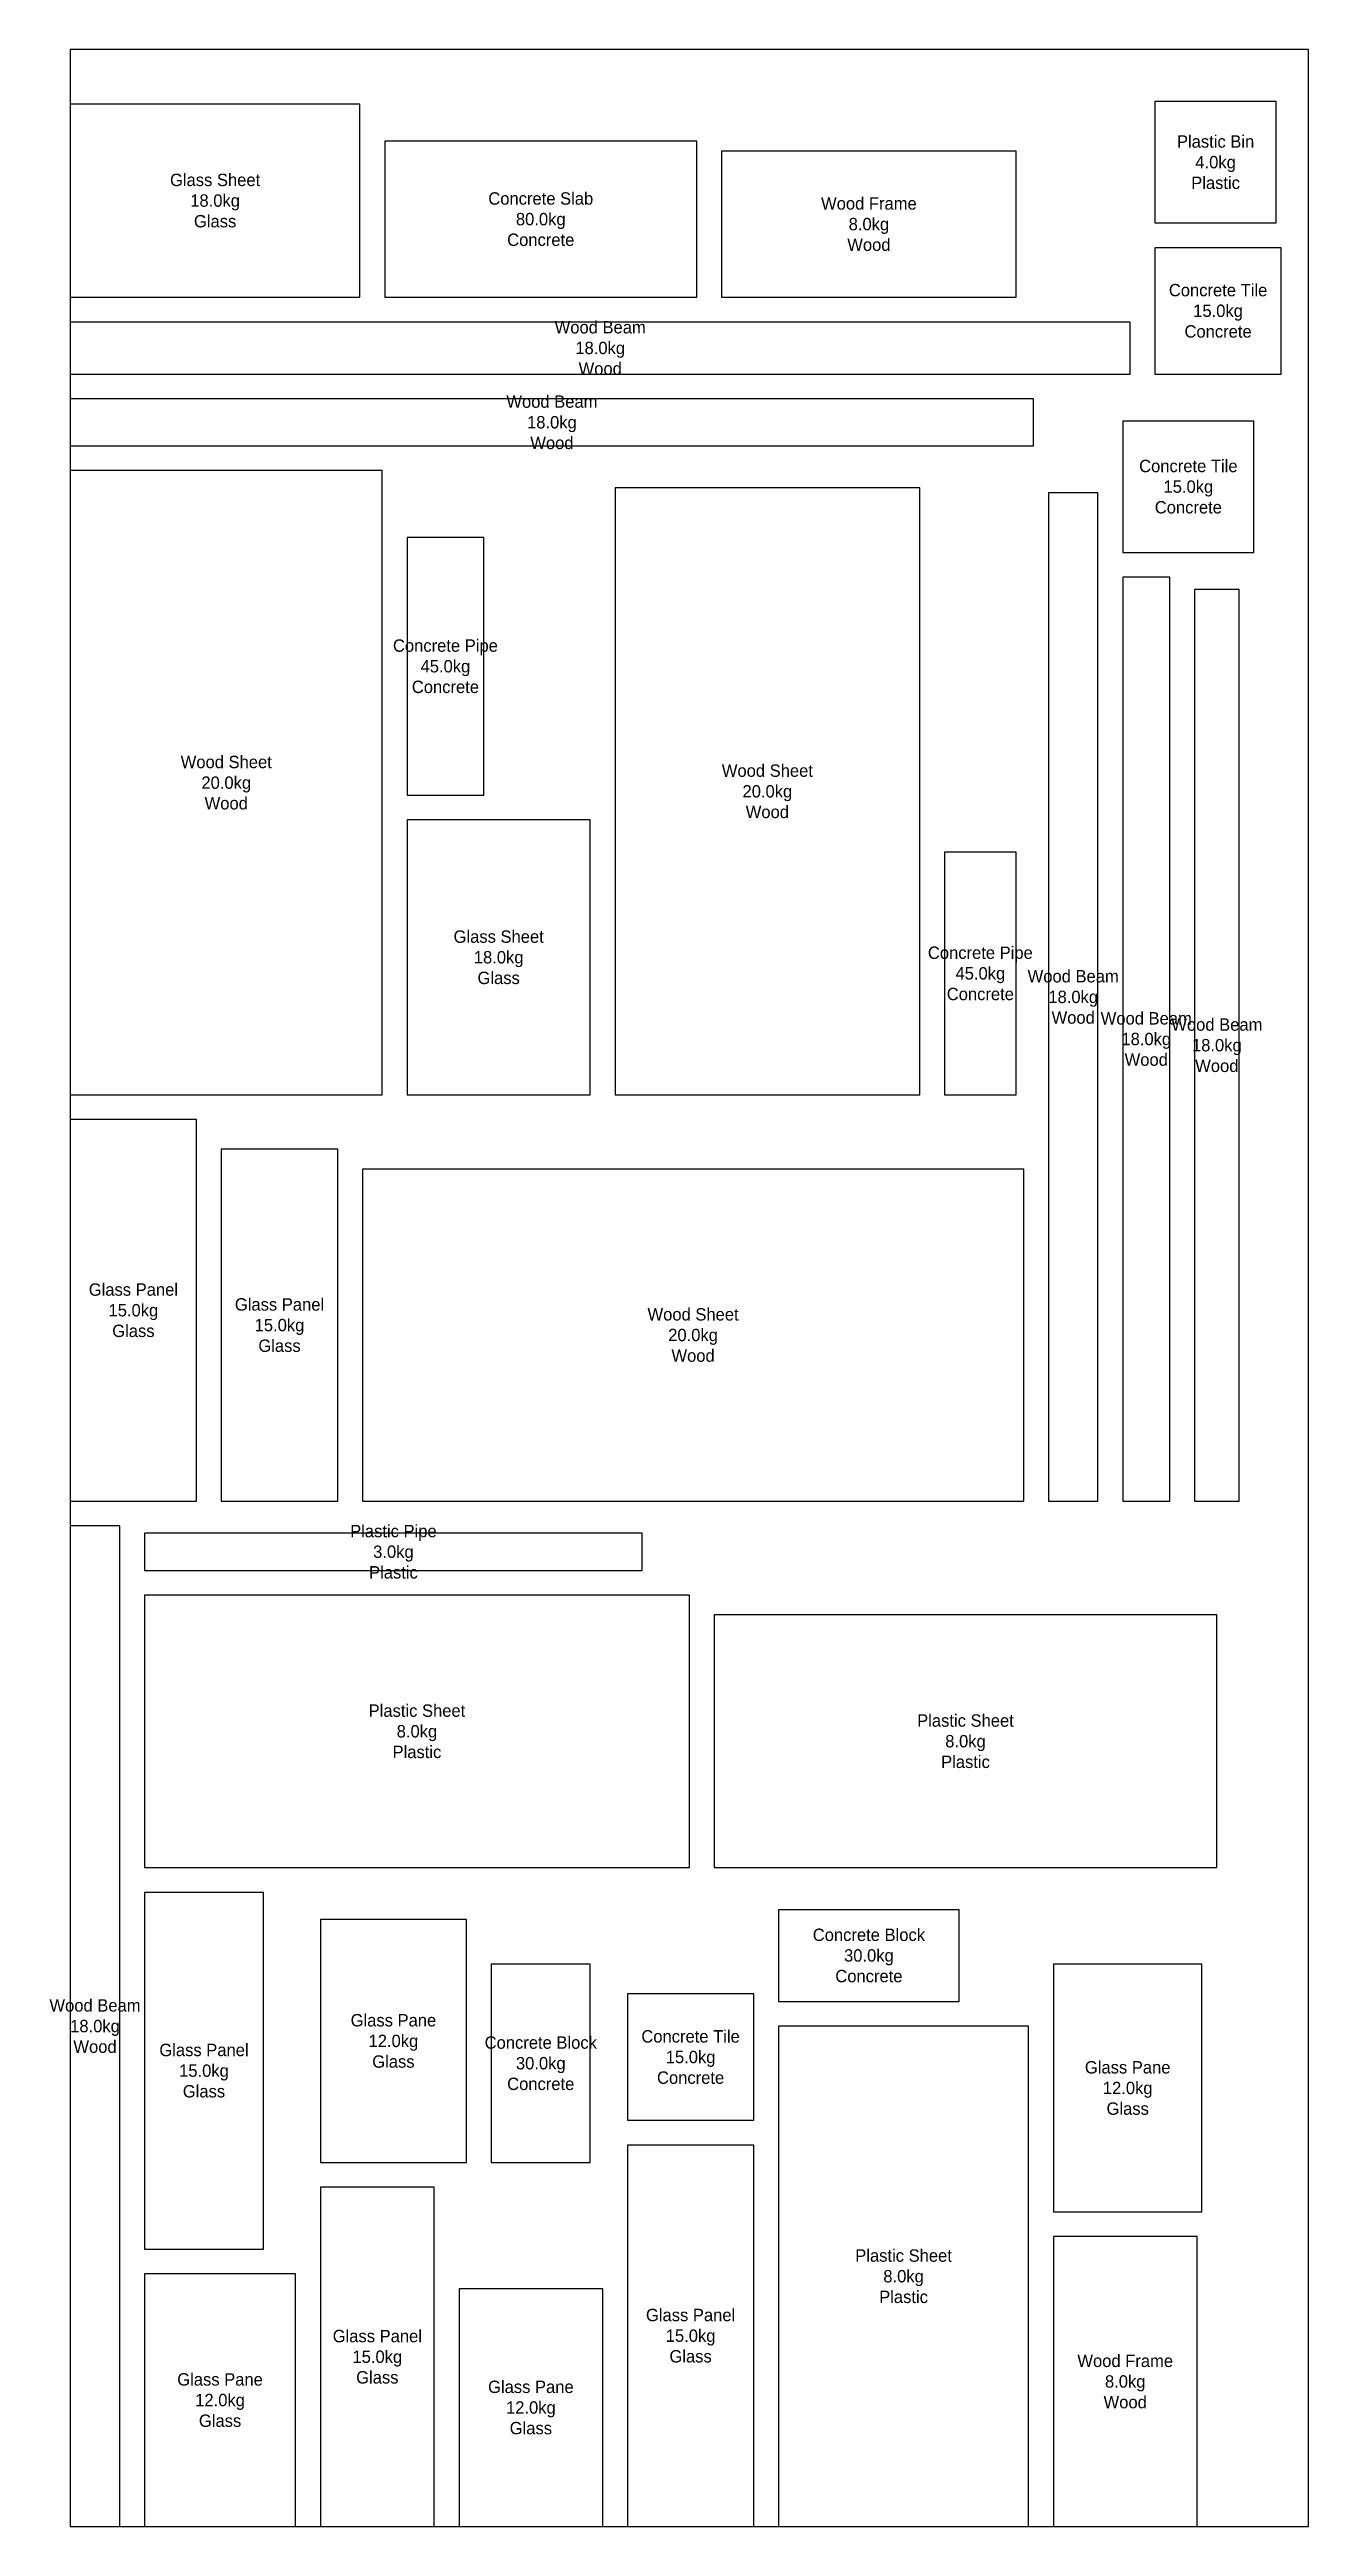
# Model space of a CAD drawing. Header units: metres. Extents: x -9 to 500, y 0 to 6375.
# Drawn here: x -8 to 500, y 4300 to 5300 of the extents above; entities that cross this region are included whole.
import ezdxf

# ---------------------------------------------------------------- set-up
doc = ezdxf.new("R2010")
doc.units = ezdxf.units.M

msp = doc.modelspace()

# ---------------------------------------------------------------- texts
at = {"char_height": 5, "attachment_point": 5}
for s, insert in [('Plastic Bin\\P4.0kg\\PPlastic', (462.5, 5254.5)), ('Glass Sheet\\P18.0kg\\PGlass', (58.5, 5239)), ('Concrete Slab\\P80.0kg\\PConcrete', (190, 5231.5)), ('Wood Frame\\P8.0kg\\PWood', (322.5, 5229.5)), ('Concrete Tile\\P15.0kg\\PConcrete', (463.5, 5194.5)), ('Wood Beam\\P18.0kg\\PWood', (214, 5179.5)), ('Wood Beam\\P18.0kg\\PWood', (194.5, 5149.5)), ('Concrete Tile\\P15.0kg\\PConcrete', (451.5, 5123.5)), ('Concrete Pipe\\P45.0kg\\PConcrete', (151.5, 5051)), ('Wood Sheet\\P20.0kg\\PWood', (63, 5004)), ('Wood Sheet\\P20.0kg\\PWood', (281.5, 5000.5)), ('Glass Sheet\\P18.0kg\\PGlass', (173, 4933.5)), ('Concrete Pipe\\P45.0kg\\PConcrete', (367.5, 4927)), ('Wood Beam\\P18.0kg\\PWood', (405, 4917.5)), ('Wood Beam\\P18.0kg\\PWood', (434.5, 4900.5)), ('Wood Beam\\P18.0kg\\PWood', (463, 4898)), ('Glass Panel\\P15.0kg\\PGlass', (25.5, 4791)), ('Glass Panel\\P15.0kg\\PGlass', (84.5, 4785)), ('Wood Sheet\\P20.0kg\\PWood', (251.5, 4781)), ('Plastic Pipe\\P3.0kg\\PPlastic', (130.5, 4693.5)), ('Plastic Sheet\\P8.0kg\\PPlastic', (140, 4621)), ('Plastic Sheet\\P8.0kg\\PPlastic', (361.5, 4617)), ('Concrete Block\\P30.0kg\\PConcrete', (322.5, 4530.5)), ('Wood Beam\\P18.0kg\\PWood', (10, 4502)), ('Glass Pane\\P12.0kg\\PGlass', (130.5, 4496)), ('Concrete Tile\\P15.0kg\\PConcrete', (250.5, 4489.5)), ('Glass Panel\\P15.0kg\\PGlass', (54, 4484)), ('Concrete Block\\P30.0kg\\PConcrete', (190, 4487)), ('Glass Pane\\P12.0kg\\PGlass', (427, 4477)), ('Plastic Sheet\\P8.0kg\\PPlastic', (336.5, 4401)), ('Glass Panel\\P15.0kg\\PGlass', (250.5, 4377)), ('Glass Panel\\P15.0kg\\PGlass', (124, 4368.5)), ('Glass Pane\\P12.0kg\\PGlass', (60.5, 4351)), ('Wood Frame\\P8.0kg\\PWood', (426, 4358.5)), ('Glass Pane\\P12.0kg\\PGlass', (186, 4348))]:
    msp.add_mtext(s, dxfattribs=dict(at, insert=insert))

# ---------------------------------------------------------------- linework, layer by layer
for points in [[(0, 4300), (500, 4300), (500, 5300), (0, 5300), (0, 4300)], [(0, 5200), (117, 5200), (117, 5278), (0, 5278), (0, 5200)], [(438, 5230), (487, 5230), (487, 5279), (438, 5279), (438, 5230)], [(127, 5200), (253, 5200), (253, 5263), (127, 5263), (127, 5200)], [(263, 5200), (382, 5200), (382, 5259), (263, 5259), (263, 5200)], [(438, 5169), (489, 5169), (489, 5220), (438, 5220), (438, 5169)], [(0, 5169), (428, 5169), (428, 5190), (0, 5190), (0, 5169)], [(0, 5140), (389, 5140), (389, 5159), (0, 5159), (0, 5140)], [(425, 5097), (478, 5097), (478, 5150), (425, 5150), (425, 5097)], [(0, 4878), (126, 4878), (126, 5130), (0, 5130), (0, 4878)], [(220, 4878), (343, 4878), (343, 5123), (220, 5123), (220, 4878)], [(395, 4714), (415, 4714), (415, 5121), (395, 5121), (395, 4714)], [(136, 4999), (167, 4999), (167, 5103), (136, 5103), (136, 4999)], [(425, 4714), (444, 4714), (444, 5087), (425, 5087), (425, 4714)], [(454, 4714), (472, 4714), (472, 5082), (454, 5082), (454, 4714)], [(136, 4878), (210, 4878), (210, 4989), (136, 4989), (136, 4878)], [(353, 4878), (382, 4878), (382, 4976), (353, 4976), (353, 4878)], [(0, 4714), (51, 4714), (51, 4868), (0, 4868), (0, 4714)], [(61, 4714), (108, 4714), (108, 4856), (61, 4856), (61, 4714)], [(118, 4714), (385, 4714), (385, 4848), (118, 4848), (118, 4714)], [(0, 4300), (20, 4300), (20, 4704), (0, 4704), (0, 4300)], [(30, 4686), (231, 4686), (231, 4701), (30, 4701), (30, 4686)], [(30, 4566), (250, 4566), (250, 4676), (30, 4676), (30, 4566)], [(260, 4566), (463, 4566), (463, 4668), (260, 4668), (260, 4566)], [(30, 4412), (78, 4412), (78, 4556), (30, 4556), (30, 4412)], [(101, 4447), (160, 4447), (160, 4545), (101, 4545), (101, 4447)], [(286, 4512), (359, 4512), (359, 4549), (286, 4549), (286, 4512)], [(170, 4447), (210, 4447), (210, 4527), (170, 4527), (170, 4447)], [(397, 4427), (457, 4427), (457, 4527), (397, 4527), (397, 4427)], [(225, 4464), (276, 4464), (276, 4515), (225, 4515), (225, 4464)], [(286, 4300), (387, 4300), (387, 4502), (286, 4502), (286, 4300)], [(225, 4300), (276, 4300), (276, 4454), (225, 4454), (225, 4300)], [(101, 4300), (147, 4300), (147, 4437), (101, 4437), (101, 4300)], [(397, 4300), (455, 4300), (455, 4417), (397, 4417), (397, 4300)], [(30, 4300), (91, 4300), (91, 4402), (30, 4402), (30, 4300)], [(157, 4300), (215, 4300), (215, 4396), (157, 4396), (157, 4300)]]:
    msp.add_lwpolyline(points, close=True)

msp.set_redraw_order([(e.dxf.handle, doc.entitydb.next_handle()) for e in msp.query("TEXT MTEXT ATTDEF DIMENSION ARC_DIMENSION")])  # texts and dimensions are drawn at this point

doc.saveas('drawing.dxf')
